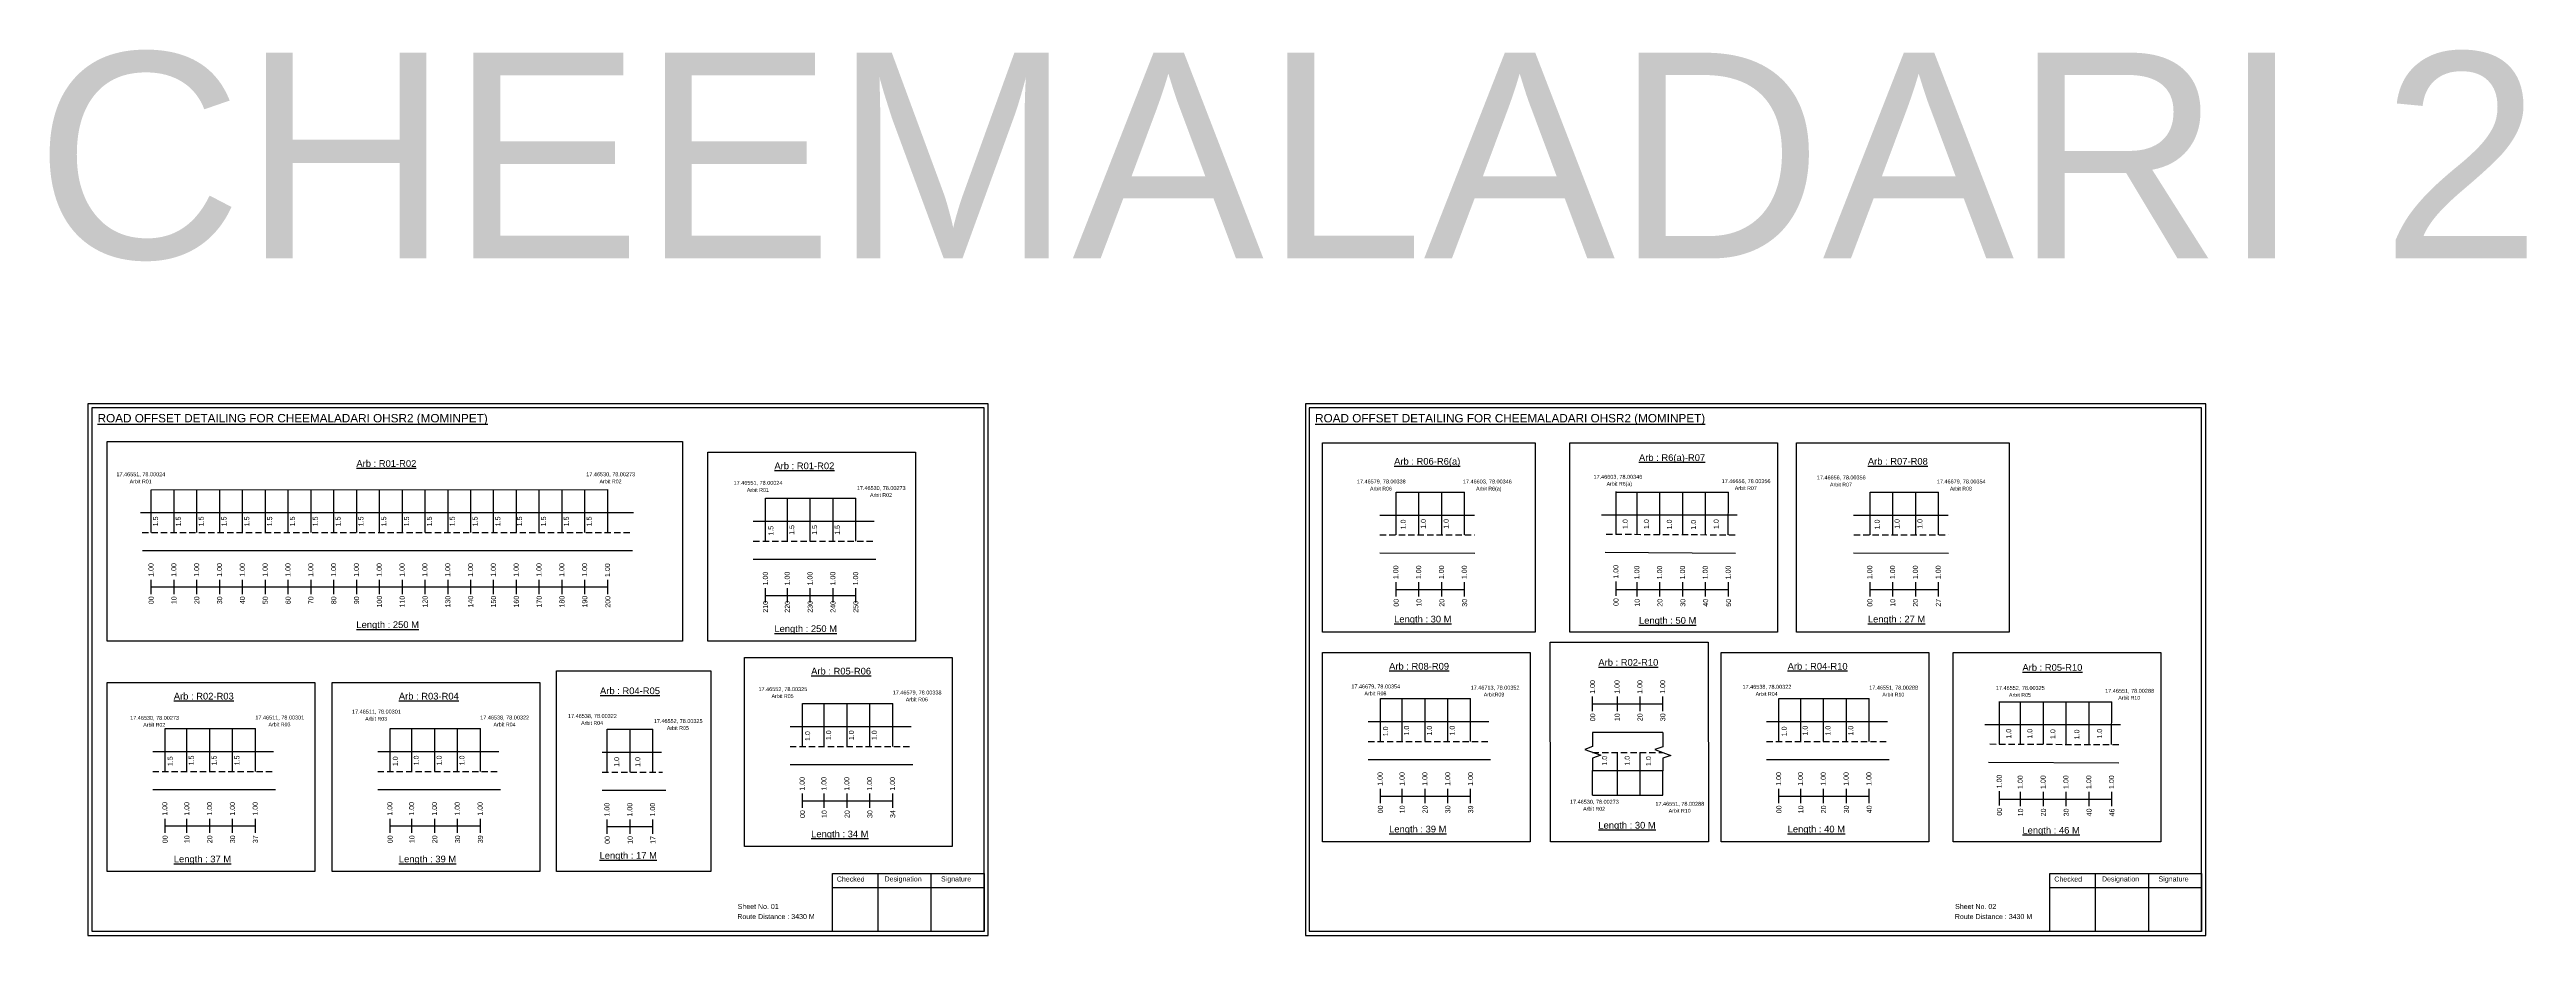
# Model space of a CAD drawing. Header units: inches. Extents: x 183 to 7161, y 301 to 1786.
# Drawn here: x 3132 to 4608, y 369 to 896 of the extents above; entities that cross this region are included whole.
import ezdxf

# ---------------------------------------------------------------- set-up
doc = ezdxf.new("R2010")
doc.units = ezdxf.units.IN
doc.header["$MEASUREMENT"] = 0
doc.linetypes.add('DASHED2', pattern=[0.375, 0.25, -0.125])
doc.layers.add('PDF_Geometry', color=7, linetype='Continuous')
doc.layers.add('PDF_Text', color=5, linetype='Continuous')
doc.styles.add('PDF Arial', font='arial.ttf')
doc.styles.get("Standard").update_dxf_attribs({"font": 'arial.ttf'})

msp = doc.modelspace()

# ---------------------------------------------------------------- linework, layer by layer
for p, q in [((3186.3, 620.6), (3480.2, 620.6)), ((3192.8, 608.7), (3192.8, 634.2)), ((3206.4, 608.7), (3206.4, 634.2)), ((3220, 608.7), (3220, 634.2)), ((3233.6, 608.7), (3233.6, 634.2)), ((3247.2, 608.7), (3247.2, 634.2)), ((3260.8, 608.7), (3260.8, 634.2)), ((3274.4, 608.7), (3274.4, 634.2)), ((3288, 608.7), (3288, 634.2)), ((3301.6, 608.7), (3301.6, 634.2)), ((3315.2, 608.7), (3315.2, 634.2)), ((3328.8, 608.7), (3328.8, 634.2)), ((3342.4, 608.7), (3342.4, 634.2)), ((3356, 608.7), (3356, 634.2)), ((3369.6, 608.7), (3369.6, 634.2)), ((3383.2, 608.7), (3383.2, 634.2)), ((3396.8, 608.7), (3396.8, 634.2)), ((3410.4, 608.7), (3410.4, 634.2)), ((3424, 608.7), (3424, 634.2)), ((3437.6, 608.7), (3437.6, 634.2)), ((3451.2, 608.7), (3451.2, 634.2)), ((3464.8, 608.9), (3464.8, 634.4)), ((3558.8, 603.6), (3558.8, 629.1)), ((3571.9, 603.6), (3571.9, 629.1)), ((3585.5, 603.6), (3585.5, 629.1)), ((3599.1, 603.6), (3599.1, 629.1)), ((3612.7, 603.6), (3612.7, 629.1)), ((3934.6, 607.3), (3934.6, 632.8)), ((3948.2, 607.3), (3948.2, 632.8)), ((3961.8, 607.3), (3961.8, 632.8)), ((3975.4, 607.3), (3975.4, 632.8)), ((4065.7, 607.5), (4065.7, 633.1)), ((4078.2, 607.5), (4078.2, 632.8)), ((4091.8, 607.4), (4091.8, 632.8)), ((4105.4, 607.5), (4105.4, 632.8)), ((4119, 607.2), (4119, 632.8)), ((4132.4, 607.3), (4132.6, 632.8)), ((4217, 607.3), (4217, 632.8)), ((4230.6, 607.3), (4230.6, 632.8)), ((4244.2, 607.3), (4244.2, 632.8)), ((4257.8, 607.3), (4257.8, 632.8)), ((3551.5, 615.5), (3623.5, 615.5)), ((3924.8, 619.1), (3981.3, 619.1)), ((4137.8, 619.1), (4056.9, 619.1)), ((4207.1, 619.1), (4263.6, 619.1)), ((3187.6, 598), (3479.6, 598)), ((3551.5, 592.8), (3624.5, 592.8)), ((3924.8, 596.5), (3981.5, 596.3)), ((4059.1, 596.9), (4136.8, 596.4)), ((4207.1, 596.5), (4263.8, 596.3)), ((3580.8, 481.3), (3580.8, 506.8)), ((3593.8, 481.3), (3593.8, 506.8)), ((3607.4, 481.3), (3607.4, 506.8)), ((3621, 481.3), (3621, 506.8)), ((3634.6, 481.3), (3634.6, 506.8)), ((3925.2, 484.2), (3925.2, 509.7)), ((3938.2, 484.2), (3938.2, 509.7)), ((3951.8, 484.2), (3951.8, 509.7)), ((3965.4, 484.2), (3965.4, 509.7)), ((3979, 484.2), (3979, 509.7)), ((4162.7, 484.2), (4162.7, 509.7)), ((4175.7, 484.2), (4175.7, 509.7)), ((4189.3, 484.2), (4189.3, 509.7)), ((4202.9, 484.2), (4202.9, 509.7)), ((4216.5, 484.2), (4216.5, 509.7)), ((4294.2, 482.6), (4294.2, 508.1)), ((4306.7, 482.5), (4306.7, 507.8)), ((4320.3, 482.5), (4320.3, 507.8)), ((4333.9, 482.5), (4333.9, 507.8)), ((4347.5, 482.3), (4347.5, 507.8)), ((4360.9, 482.3), (4361.1, 507.8)), ((3201, 466.4), (3201, 491.9)), ((3214, 466.4), (3214, 491.9)), ((3227.6, 466.4), (3227.6, 491.9)), ((3241.2, 466.4), (3241.2, 491.9)), ((3254.8, 466.4), (3254.8, 491.9)), ((3335.1, 466.4), (3335.1, 491.9)), ((3348.1, 466.4), (3348.1, 491.9)), ((3361.7, 466.4), (3361.7, 491.9)), ((3375.3, 466.4), (3375.3, 491.9)), ((3388.9, 466.4), (3388.9, 491.9)), ((3464.5, 465.9), (3464.5, 491.5)), ((3478.1, 465.9), (3478.1, 491.5)), ((3491.7, 465.9), (3491.7, 491.5)), ((3573.4, 493.2), (3645.5, 493.2)), ((3917.9, 496), (3989.9, 496)), ((4093.6, 489.6), (4051.7, 489.6)), ((4155.3, 496), (4227.4, 496)), ((4366.3, 494.2), (4285.4, 494.2)), ((3193.6, 478.3), (3265.7, 478.3)), ((3327.7, 478.3), (3399.8, 478.3)), ((3461.5, 477.8), (3496.9, 477.8)), ((3917.9, 473.4), (3990.9, 473.4)), ((4066.4, 452.2), (4066.4, 477.7)), ((4080, 452.2), (4080, 477.7)), ((4155.3, 473.4), (4228.4, 473.4)), ((3573.4, 470.5), (3646.5, 470.5)), ((4051.7, 466.9), (4077.3, 466.9)), ((4051.7, 452.2), (4051.7, 466.9)), ((4077.3, 466.9), (4093.6, 466.9)), ((4093.6, 452.2), (4093.6, 466.9)), ((4287.6, 471.9), (4365.3, 471.5)), ((3193.6, 455.6), (3266.7, 455.6)), ((3327.7, 455.6), (3400.8, 455.6)), ((3461.5, 455.1), (3499.3, 455.1))]:
    msp.add_line(p, q)
at = {"color": 5}
for p, q in [((3192.8, 634.2), (3464.8, 634.4)), ((3558.8, 629.1), (3612.7, 629.1)), ((3934.6, 632.8), (3975.4, 632.8)), ((4065.7, 632.8), (4132.6, 632.8)), ((4217, 632.8), (4257.8, 632.8)), ((3580.8, 506.8), (3634.6, 506.8)), ((3925.2, 509.7), (3979, 509.7)), ((4162.7, 509.7), (4216.5, 509.7)), ((4294.2, 507.8), (4361.1, 507.8)), ((3201, 491.9), (3254.8, 491.9)), ((3335.1, 491.9), (3388.9, 491.9)), ((3464.5, 491.5), (3491.7, 491.5)), ((4051.7, 452.2), (4093.6, 452.2))]:
    msp.add_line(p, q, dxfattribs=at)
at = {"linetype": 'DASHED2', "ltscale": 15}
for p, q in [((3187.3, 608.7), (3477.9, 608.7)), ((3924.9, 607.3), (3981.3, 607.3)), ((4059.8, 607.7), (4138.1, 607.3)), ((4207.3, 607.3), (4263.6, 607.3)), ((3551.5, 603.6), (3624, 603.6)), ((3573.4, 481.3), (3646, 481.3)), ((3917.9, 484.2), (3990.4, 484.2)), ((4051.7, 477.7), (4093.6, 477.7)), ((4155.3, 484.2), (4227.9, 484.2)), ((4288.3, 482.7), (4366.6, 482.3)), ((3193.6, 466.4), (3266.2, 466.4)), ((3327.7, 466.4), (3400.3, 466.4)), ((3461.5, 465.9), (3497.4, 465.9))]:
    msp.add_line(p, q, dxfattribs=at)
at = {"color": 217, "true_color": 0x93278f}
for p, q in [((3192.8, 572), (3192.8, 580.5)), ((3192.8, 576.3), (3464.8, 576.3)), ((3206.4, 572), (3206.4, 580.5)), ((3220, 572), (3220, 580.5)), ((3233.6, 572), (3233.6, 580.5)), ((3247.2, 572), (3247.2, 580.5)), ((3260.8, 572), (3260.8, 580.5)), ((3274.4, 572), (3274.4, 580.5)), ((3288, 572), (3288, 580.5)), ((3301.6, 572), (3301.6, 580.5)), ((3315.2, 572), (3315.2, 580.5)), ((3328.8, 572), (3328.8, 580.5)), ((3342.4, 572), (3342.4, 580.5)), ((3356, 572), (3356, 580.5)), ((3369.6, 572), (3369.6, 580.5)), ((3383.2, 572), (3383.2, 580.5)), ((3396.8, 572), (3396.8, 580.5)), ((3410.4, 572), (3410.4, 580.5)), ((3424, 572), (3424, 580.5)), ((3437.6, 572), (3437.6, 580.5)), ((3451.2, 572), (3451.2, 580.5)), ((3464.8, 571.9), (3464.8, 580.4)), ((3934.6, 570.6), (3934.6, 579.1)), ((3948.2, 570.6), (3948.2, 579.1)), ((3961.8, 570.6), (3961.8, 579.1)), ((3975.4, 570.6), (3975.4, 579.1)), ((4065.7, 570.9), (4065.7, 579.5)), ((4078.2, 570.5), (4078.2, 579.1)), ((4091.8, 570.5), (4091.8, 579.1)), ((4105.4, 570.5), (4105.4, 579.1)), ((4119, 570.5), (4119, 579.1)), ((4132.6, 570.5), (4132.6, 579.1)), ((4217, 570.6), (4217, 579.1)), ((4230.6, 570.6), (4230.6, 579.1)), ((4244.2, 570.6), (4244.2, 579.1)), ((4257.8, 570.6), (4257.8, 579.1)), ((3558.8, 566.9), (3558.8, 575.5)), ((3558.8, 571.2), (3612.7, 571.2)), ((3571.9, 566.9), (3571.9, 575.5)), ((3585.5, 566.9), (3585.5, 575.5)), ((3599.1, 566.9), (3599.1, 575.5)), ((3612.7, 566.9), (3612.7, 575.5)), ((3934.6, 574.8), (3975.4, 574.8)), ((4065.7, 574.8), (4132.6, 574.8)), ((4217, 574.8), (4257.8, 574.8)), ((4051.7, 502.3), (4051.7, 510.9)), ((4051.7, 506.6), (4093.6, 506.6)), ((4066.4, 502.3), (4066.4, 510.9)), ((4080, 502.3), (4080, 510.9)), ((4093.6, 502.3), (4093.6, 510.9)), ((3580.8, 444.6), (3580.8, 453.2)), ((3580.8, 448.9), (3634.6, 448.9)), ((3593.8, 444.6), (3593.8, 453.2)), ((3607.4, 444.6), (3607.4, 453.2)), ((3621, 444.6), (3621, 453.2)), ((3634.6, 444.6), (3634.6, 453.2)), ((3925.2, 447.5), (3925.2, 456)), ((3925.2, 451.7), (3979, 451.7)), ((3938.2, 447.5), (3938.2, 456)), ((3951.8, 447.5), (3951.8, 456)), ((3965.4, 447.5), (3965.4, 456)), ((3979, 447.5), (3979, 456)), ((4162.7, 447.5), (4162.7, 456)), ((4162.7, 451.7), (4216.5, 451.7)), ((4175.7, 447.5), (4175.7, 456)), ((4189.3, 447.5), (4189.3, 456)), ((4202.9, 447.5), (4202.9, 456)), ((4216.5, 447.5), (4216.5, 456)), ((4294.2, 446), (4294.2, 454.5)), ((4294.2, 449.9), (4361.1, 449.9)), ((4306.7, 445.6), (4306.7, 454.1)), ((4320.3, 445.6), (4320.3, 454.1)), ((4333.9, 445.6), (4333.9, 454.1)), ((4347.5, 445.6), (4347.5, 454.1)), ((4361.1, 445.6), (4361.1, 454.1)), ((3201, 429.7), (3201, 438.2)), ((3201, 433.9), (3254.8, 434)), ((3214, 429.7), (3214, 438.2)), ((3227.6, 429.7), (3227.6, 438.2)), ((3241.2, 429.7), (3241.2, 438.2)), ((3254.8, 429.7), (3254.8, 438.2)), ((3335.1, 429.7), (3335.1, 438.2)), ((3335.1, 433.9), (3388.9, 434)), ((3348.1, 429.7), (3348.1, 438.2)), ((3361.7, 429.7), (3361.7, 438.2)), ((3375.3, 429.7), (3375.3, 438.2)), ((3388.9, 429.7), (3388.9, 438.2)), ((3464.5, 429.2), (3464.5, 437.8)), ((3464.5, 433.5), (3491.7, 433.5)), ((3478.1, 429.2), (3478.1, 437.8)), ((3491.7, 429.2), (3491.7, 437.8))]:
    msp.add_line(p, q, dxfattribs=at)
for points in [[(3166.5, 662.9), (3509.4, 662.9), (3509.4, 543.9), (3166.5, 543.9)], [(3524.4, 656.6), (3648.2, 656.6), (3648.2, 543.9), (3524.4, 543.9)], [(3890.7, 662.1), (4017.5, 662.1), (4017.5, 549.4), (3890.7, 549.4)], [(4038, 662.1), (4161.8, 662.1), (4161.8, 549.4), (4038, 549.4)], [(4173.1, 662.1), (4299.8, 662.1), (4299.8, 549.4), (4173.1, 549.4)], [(3546.3, 534.3), (3670.1, 534.3), (3670.1, 421.6), (3546.3, 421.6)], [(3890.7, 537.2), (4014.5, 537.2), (4014.5, 424.5), (3890.7, 424.5)], [(4026.3, 543.3), (4120.5, 543.3), (4120.8, 424.5), (4026.6, 424.5)], [(4128.2, 537.2), (4252, 537.2), (4252, 424.5), (4128.2, 424.5)], [(4266.5, 537.2), (4390.3, 537.2), (4390.3, 424.5), (4266.5, 424.5)], [(3166.5, 519.4), (3290.3, 519.4), (3290.3, 406.7), (3166.5, 406.7)], [(3300.6, 519.4), (3424.4, 519.4), (3424.4, 406.7), (3300.6, 406.7)], [(3434.3, 526.3), (3526.2, 526.3), (3526.2, 406.7), (3434.3, 406.7)]]:
    msp.add_lwpolyline(points, close=True)
at = {"linetype": 'Continuous'}
for points in [[(4051.7, 489.6), (4051.7, 481.2), (4047, 479.4), (4056.5, 476), (4051.7, 474.3), (4051.7, 466.9)], [(4093.6, 489.5), (4093.6, 481.1), (4088.8, 479.4), (4098.3, 475.9), (4093.6, 474.2), (4093.6, 466.8)]]:
    msp.add_lwpolyline(points, dxfattribs=at)
at = {"layer": 'PDF_Geometry'}
for points in [[(3155, 685.4), (3155, 368.6), (3691.5, 368.6), (3691.5, 685.4)], [(3157.3, 683), (3157.3, 371.1), (3689.1, 371.1), (3689.1, 683)], [(3880.5, 685.4), (3880.5, 368.6), (4417, 368.6), (4417, 685.4)], [(3882.8, 683), (3882.8, 371.1), (4414.5, 371.1), (4414.5, 683)]]:
    msp.add_lwpolyline(points, close=True, dxfattribs=at)
at = {"layer": 'PDF_Geometry', "color": 242, "true_color": 0xcc1f26}
for points in [[(3689.1, 371), (3598.7, 371), (3598.7, 405.6), (3689.1, 405.6)], [(4414.5, 371), (4324.2, 371), (4324.2, 405.6), (4414.5, 405.6)]]:
    msp.add_lwpolyline(points, close=True, dxfattribs=at)
for points in [[(3625.7, 405.6), (3625.7, 371)], [(3657.4, 405.6), (3657.4, 371)], [(4351.2, 405.6), (4351.2, 371)], [(4382.9, 405.6), (4382.9, 371)], [(3598.7, 397.2), (3689.1, 397.2)], [(4324.2, 397.2), (4414.5, 397.2)]]:
    msp.add_lwpolyline(points, dxfattribs=at)

# ---------------------------------------------------------------- texts
for s, height, p in [('CHEEMALADARI 2', 122.535, (3123.5, 772)), ('Sheet No. 01', 3, (3542.2, 384.4)), ('Sheet No. 02', 3, (4267.7, 384.4)), ('Route Distance : 3430 M', 3, (3542, 378.4)), ('Route Distance : 3430 M', 3, (4267.5, 378.4))]:
    msp.add_text(s, height=height).set_placement(p)
at = {"color": 242, "true_color": 0xcd2027}
for s, height, p in [('%%UROAD OFFSET DETAILING FOR CHEEMALADARI OHSR2 (MOMINPET)', 5, (3160.8, 674.3)), ('%%UROAD OFFSET DETAILING FOR CHEEMALADARI OHSR2 (MOMINPET)', 5, (3886.3, 674.3)), ('%%UArb : R01-R02', 4, (3315, 647.8)), ('%%UArb : R01-R02', 4, (3564.1, 646.4)), ('%%UArb : R06-R6(a)', 4, (3933.4, 649.1)), ('%%UArb : R6(a)-R07', 4, (4079.3, 651.3)), ('%%UArb : R07-R08', 4, (4215.7, 649.1)), ('%%ULength : 250 M', 4, (3315, 551.8)), ('%%ULength : 250 M', 4, (3564.1, 549.4)), ('%%ULength : 30 M', 4, (3933.4, 555.1)), ('%%ULength : 50 M', 4, (4079.3, 554.3)), ('%%ULength : 27 M', 4, (4215.7, 555.1)), ('%%UArb : R02-R10', 4, (4055.1, 529.3)), ('%%UArb : R04-R05', 4, (3460.2, 512.4)), ('%%UArb : R05-R06', 4, (3586, 524.1)), ('%%UArb : R08-R09', 4, (3930.4, 527)), ('%%UArb : R04-R10', 4, (4167.9, 527)), ('%%UArb : R05-R10', 4, (4307.8, 526.3)), ('%%UArb : R02-R03', 4, (3206.2, 509.2)), ('%%UArb : R03-R04', 4, (3340.3, 509.2)), ('%%ULength : 34 M', 4, (3586, 427.1)), ('%%ULength : 39 M', 4, (3930.4, 430)), ('%%ULength : 30 M', 4, (4055.1, 432.3)), ('%%ULength : 40 M', 4, (4167.9, 430)), ('%%ULength : 46 M', 4, (4307.8, 429.3)), ('%%ULength : 37 M', 4, (3206.2, 412.2)), ('%%ULength : 39 M', 4, (3340.3, 412.2)), ('%%ULength : 17 M', 4, (3459.9, 414.3))]:
    msp.add_text(s, height=height, dxfattribs=at).set_placement(p)
at = {"color": 5}
for s, height, p in [('17.46551, 78.00024', 2.34, (3172, 642.2)), ('Arbit R01', 2.25, (3179.9, 638)), ('17.46530, 78.00273', 2.34, (3452, 642.2)), ('Arbit R02', 2.25, (3459.9, 638)), ('17.46551, 78.00024', 2.34, (3539.8, 637.1)), ('Arbit R01', 2.25, (3547.7, 632.9)), ('17.46530, 78.00273', 2.34, (3613.2, 634)), ('17.46579, 78.00338', 2.34, (3911.2, 637.9)), ('Arbit R06', 2.25, (3919, 633.7)), ('17.46603, 78.00346', 2.34, (3974.4, 637.9)), ('Arbit R6(a)', 2.246, (3982.2, 633.7)), ('17.46603, 78.00346', 2.34, (4052.2, 640.7)), ('Arbit R6(a)', 2.246, (4060, 636.6)), ('17.46656, 78.00356', 2.34, (4128.6, 638.1)), ('Arbit R07', 2.25, (4136.4, 634)), ('17.46656, 78.00356', 2.34, (4185.3, 640.3)), ('Arbit R07', 2.25, (4193.1, 636.1)), ('17.46679, 78.00354', 2.34, (4256.8, 637.9)), ('Arbit R08', 2.25, (4264.6, 633.7)), ('Arbit R02', 2.25, (3621.1, 629.9)), ('17.46679, 78.00354', 2.34, (3907.9, 515.8)), ('17.46713, 78.00352', 2.34, (3979, 515.1)), ('17.46538, 78.00322', 2.34, (4141, 515.6)), ('17.46551, 78.00288', 2.34, (4216.5, 515.1)), ('17.46552, 78.00325', 2.34, (4292, 514.9)), ('17.46511, 78.00301', 2.34, (3312.4, 500.8)), ('17.46552, 78.00325', 2.34, (3554.6, 514.2)), ('Arbit R05', 2.25, (3562.4, 510.1)), ('17.46579, 78.00338', 2.34, (3634.6, 512.2)), ('Arbit R06', 2.25, (3642.4, 508.1)), ('Arbit R08', 2.25, (3915.7, 511.7)), ('ArbitR09', 2.25, (3986.8, 511)), ('Arbit R04', 2.25, (4148.8, 511.4)), ('Arbit R10', 2.25, (4224.3, 511)), ('Arbit R05', 2.25, (4299.8, 510.8)), ('17.46551, 78.00288', 2.34, (4357.1, 513.2)), ('Arbit R10', 2.25, (4364.9, 509.1)), ('17.46530, 78.00273', 2.34, (3180.2, 497.1)), ('Arbit R02', 2.25, (3188, 493)), ('17.46511, 78.00301', 2.34, (3254.8, 497.3)), ('Arbit R03', 2.25, (3262.6, 493.2)), ('Arbit R03', 2.25, (3320.2, 496.6)), ('17.46538, 78.00322', 2.34, (3388.8, 497.3)), ('Arbit R04', 2.25, (3396.7, 493.2)), ('17.46538, 78.00322', 2.34, (3441.1, 498.2)), ('Arbit R04', 2.25, (3448.9, 494.1)), ('17.46552, 78.00325', 2.34, (3492.2, 495.2)), ('Arbit R05', 2.25, (3500, 491.1)), ('17.46530, 78.00273', 2.34, (4038.2, 447.1)), ('Arbit R02', 2.25, (4046, 443)), ('17.46551, 78.00288', 2.34, (4089.1, 445.9)), ('Arbit R10', 2.25, (4097, 441.8))]:
    msp.add_text(s, height=height, dxfattribs=at).set_placement(p)
for s, p in [('1.5', (3196.8, 612.4)), ('1.5', (3210.4, 612.4)), ('1.5', (3224, 612.4)), ('1.5', (3237.6, 612.4)), ('1.5', (3251.2, 612.4)), ('1.5', (3264.8, 612.4)), ('1.5', (3278.4, 612.4)), ('1.5', (3292, 612.4)), ('1.5', (3305.6, 612.4)), ('1.5', (3319.2, 612.4)), ('1.5', (3332.8, 612.4)), ('1.5', (3346.4, 612.4)), ('1.5', (3360, 612.4)), ('1.5', (3373.6, 612.4)), ('1.5', (3387.2, 612.4)), ('1.5', (3400.8, 612.4)), ('1.5', (3413.7, 612.4)), ('1.5', (3428, 612.4)), ('1.5', (3441.6, 612.4)), ('1.5', (3455.2, 612.4)), ('1.5', (3563.5, 606.8)), ('1.5', (3575.9, 607.3)), ('1.5', (3589.5, 607.3)), ('1.5', (3603.1, 607.3)), ('1.0', (3940.3, 610.6)), ('1.0', (3952.3, 610.9)), ('1.0', (3965.9, 610.9)), ('1.0', (4072.6, 610.8)), ('1.0', (4085.2, 610.8)), ('1.0', (4098.9, 610.6)), ('1.0', (4113.3, 610.4)), ('1.0', (4126.8, 610.8)), ('1.0', (4222.7, 610.6)), ('1.0', (4234.6, 610.9)), ('1.0', (4248.2, 610.9)), ('1.0', (3585.4, 484.5)), ('1.0', (3597.9, 485)), ('1.0', (3611.5, 485)), ('1.0', (3625.1, 485)), ('1.0', (3929.8, 487.3)), ('1.0', (3942.3, 487.8)), ('1.0', (3955.9, 487.8)), ('1.0', (3969.5, 487.8)), ('1.0', (4167.3, 487.3)), ('1.0', (4179.8, 487.8)), ('1.0', (4193.4, 487.8)), ('1.0', (4207, 487.8)), ('1.0', (4301.1, 485.9)), ('1.0', (4313.7, 485.9)), ('1.0', (4327.4, 485.7)), ('1.0', (4341.7, 485.5)), ('1.0', (4355.3, 485.9)), ('1.5', (3205.6, 469.5)), ('1.5', (3218.1, 470)), ('1.5', (3231.7, 470)), ('1.5', (3245.3, 470)), ('1.0', (3339.7, 469.5)), ('1.0', (3352.2, 470)), ('1.0', (3365.8, 470)), ('1.0', (3379.4, 470)), ('1.0', (3471.6, 469.1)), ('1.0', (3484.2, 469.1)), ('1.0', (4060.3, 469.8)), ('1.0', (4073.8, 469.8)), ('1.0', (4086.5, 469.6))]:
    msp.add_text(s, height=3, rotation=90).set_placement(p)
at = {"color": 217, "true_color": 0x93278f}
for s, p in [('1.00', (3194.1, 582.3)), ('1.00', (3207.7, 582.3)), ('1.00', (3221.3, 582.3)), ('1.00', (3234.9, 582.3)), ('1.00', (3248.5, 582.3)), ('1.00', (3262.1, 582.3)), ('1.00', (3275.7, 582.3)), ('1.00', (3289.3, 582.3)), ('1.00', (3302.9, 582.3)), ('1.00', (3316.5, 582.3)), ('1.00', (3330.1, 582.3)), ('1.00', (3343.7, 582.3)), ('1.00', (3357.3, 582.3)), ('1.00', (3370.9, 582.3)), ('1.00', (3384.5, 582.3)), ('1.00', (3398.1, 582.3)), ('1.00', (3411.7, 582.3)), ('1.00', (3425.3, 582.3)), ('1.00', (3438.9, 582.3)), ('1.00', (3452.5, 582.3)), ('1.00', (3466.1, 582.2)), ('1.00', (3560.2, 577.2)), ('1.00', (3573.2, 577.2)), ('1.00', (3586.8, 577.2)), ('1.00', (3600.4, 577.2)), ('1.00', (3614, 577.2)), ('1.00', (3935.9, 580.9)), ('1.00', (3949.5, 580.9)), ('1.00', (3963.1, 580.9)), ('1.00', (3976.7, 580.9)), ('1.00', (4067, 581.2)), ('1.00', (4079.5, 580.8)), ('1.00', (4093.1, 580.8)), ('1.00', (4106.7, 580.8)), ('1.00', (4120.3, 580.8)), ('1.00', (4133.9, 580.8)), ('1.00', (4218.3, 580.9)), ('1.00', (4231.9, 580.9)), ('1.00', (4245.5, 580.9)), ('1.00', (4259.1, 580.9)), ('00', (3194.2, 566)), ('10', (3207.8, 566)), ('20', (3221.4, 566)), ('30', (3235, 566)), ('40', (3248.6, 566)), ('50', (3262.2, 566)), ('60', (3275.8, 566)), ('70', (3289.4, 566)), ('80', (3303, 566)), ('90', (3316.6, 566)), ('100', (3330.2, 564)), ('110', (3343.8, 564)), ('120', (3357.4, 564)), ('130', (3371, 564)), ('140', (3384.6, 564)), ('150', (3398.2, 564)), ('160', (3411.8, 564)), ('170', (3425.4, 564)), ('180', (3439, 564)), ('190', (3452.6, 564)), ('200', (3466.3, 563.9)), ('210', (3560.3, 560.9)), ('220', (3573.3, 560.9)), ('230', (3586.9, 560.9)), ('240', (3600.5, 560.9)), ('250', (3614.1, 560.9)), ('00', (3936.1, 564.5)), ('10', (3949.7, 564.5)), ('20', (3963.3, 564.5)), ('30', (3976.9, 564.5)), ('00', (4067.1, 564.9)), ('10', (4079.7, 564.5)), ('20', (4093.3, 564.5)), ('30', (4106.9, 564.5)), ('40', (4120.5, 564.5)), ('50', (4134.1, 564.5)), ('00', (4218.4, 564.5)), ('10', (4232, 564.5)), ('20', (4245.6, 564.5)), ('27', (4259.2, 564.5)), ('1.00', (4053.1, 512.6)), ('1.00', (4067.7, 512.6)), ('1.00', (4081.3, 512.6)), ('1.00', (4094.9, 512.6)), ('00', (4053.2, 496.3)), ('10', (4067.8, 496.3)), ('20', (4081.4, 496.3)), ('30', (4095, 496.3)), ('1.00', (3582.1, 454.9)), ('1.00', (3595.1, 454.9)), ('1.00', (3608.7, 454.9)), ('1.00', (3622.3, 454.9)), ('1.00', (3635.9, 454.9)), ('1.00', (3926.5, 457.8)), ('1.00', (3939.6, 457.8)), ('1.00', (3953.2, 457.8)), ('1.00', (3966.8, 457.8)), ('1.00', (3980.4, 457.8)), ('1.00', (4164, 457.8)), ('1.00', (4177, 457.8)), ('1.00', (4190.6, 457.8)), ('1.00', (4204.2, 457.8)), ('1.00', (4217.8, 457.8)), ('1.00', (4295.5, 456.3)), ('1.00', (4308, 455.9)), ('1.00', (4321.6, 455.9)), ('1.00', (4335.2, 455.9)), ('1.00', (4348.8, 455.9)), ('1.00', (4362.4, 455.9)), ('1.00', (3202.3, 440)), ('1.00', (3215.4, 440)), ('1.00', (3229, 440)), ('1.00', (3242.6, 440)), ('1.00', (3256.2, 440)), ('1.00', (3336.4, 440)), ('1.00', (3349.4, 440)), ('1.00', (3363, 440)), ('1.00', (3376.6, 440)), ('1.00', (3390.2, 440)), ('1.00', (3465.8, 439.5)), ('1.00', (3479.4, 439.5)), ('1.00', (3493, 439.5)), ('00', (3582.3, 438.6)), ('10', (3595.3, 438.6)), ('20', (3608.9, 438.6)), ('30', (3622.5, 438.6)), ('34', (3636.1, 438.6)), ('00', (3926.7, 441.4)), ('10', (3939.7, 441.4)), ('20', (3953.3, 441.4)), ('30', (3966.9, 441.4)), ('39', (3980.5, 441.4)), ('00', (4164.2, 441.4)), ('10', (4177.2, 441.4)), ('20', (4190.8, 441.4)), ('30', (4204.4, 441.4)), ('40', (4218, 441.4)), ('00', (4295.6, 440)), ('10', (4308.2, 439.6)), ('20', (4321.8, 439.6)), ('30', (4335.4, 439.6)), ('40', (4349, 439.6)), ('46', (4362.6, 439.6)), ('00', (3202.5, 423.6)), ('10', (3215.5, 423.6)), ('20', (3229.1, 423.6)), ('30', (3242.7, 423.6)), ('37', (3256.3, 423.6)), ('00', (3336.6, 423.6)), ('10', (3349.6, 423.6)), ('20', (3363.2, 423.6)), ('30', (3376.8, 423.6)), ('39', (3390.4, 423.6)), ('00', (3466, 423.2)), ('10', (3479.6, 423.2)), ('17', (3493.2, 423.2))]:
    msp.add_text(s, height=3, rotation=90, dxfattribs=at).set_placement(p)
at = {"layer": 'PDF_Text', "color": 7, "attachment_point": 7, "style": 'PDF Arial'}
for s, insert, char_height in [('Checked', (3601.3, 400.7), 3), ('Designation', (3629.7, 399.9), 3.001), ('Signature', (3663.4, 399.9), 3), ('Checked', (4326.8, 400.7), 3), ('Designation', (4355.2, 399.9), 3.001), ('Signature', (4388.9, 399.9), 3)]:
    msp.add_mtext(s, dxfattribs=dict(at, insert=insert, char_height=char_height))

doc.saveas('drawing.dxf')
